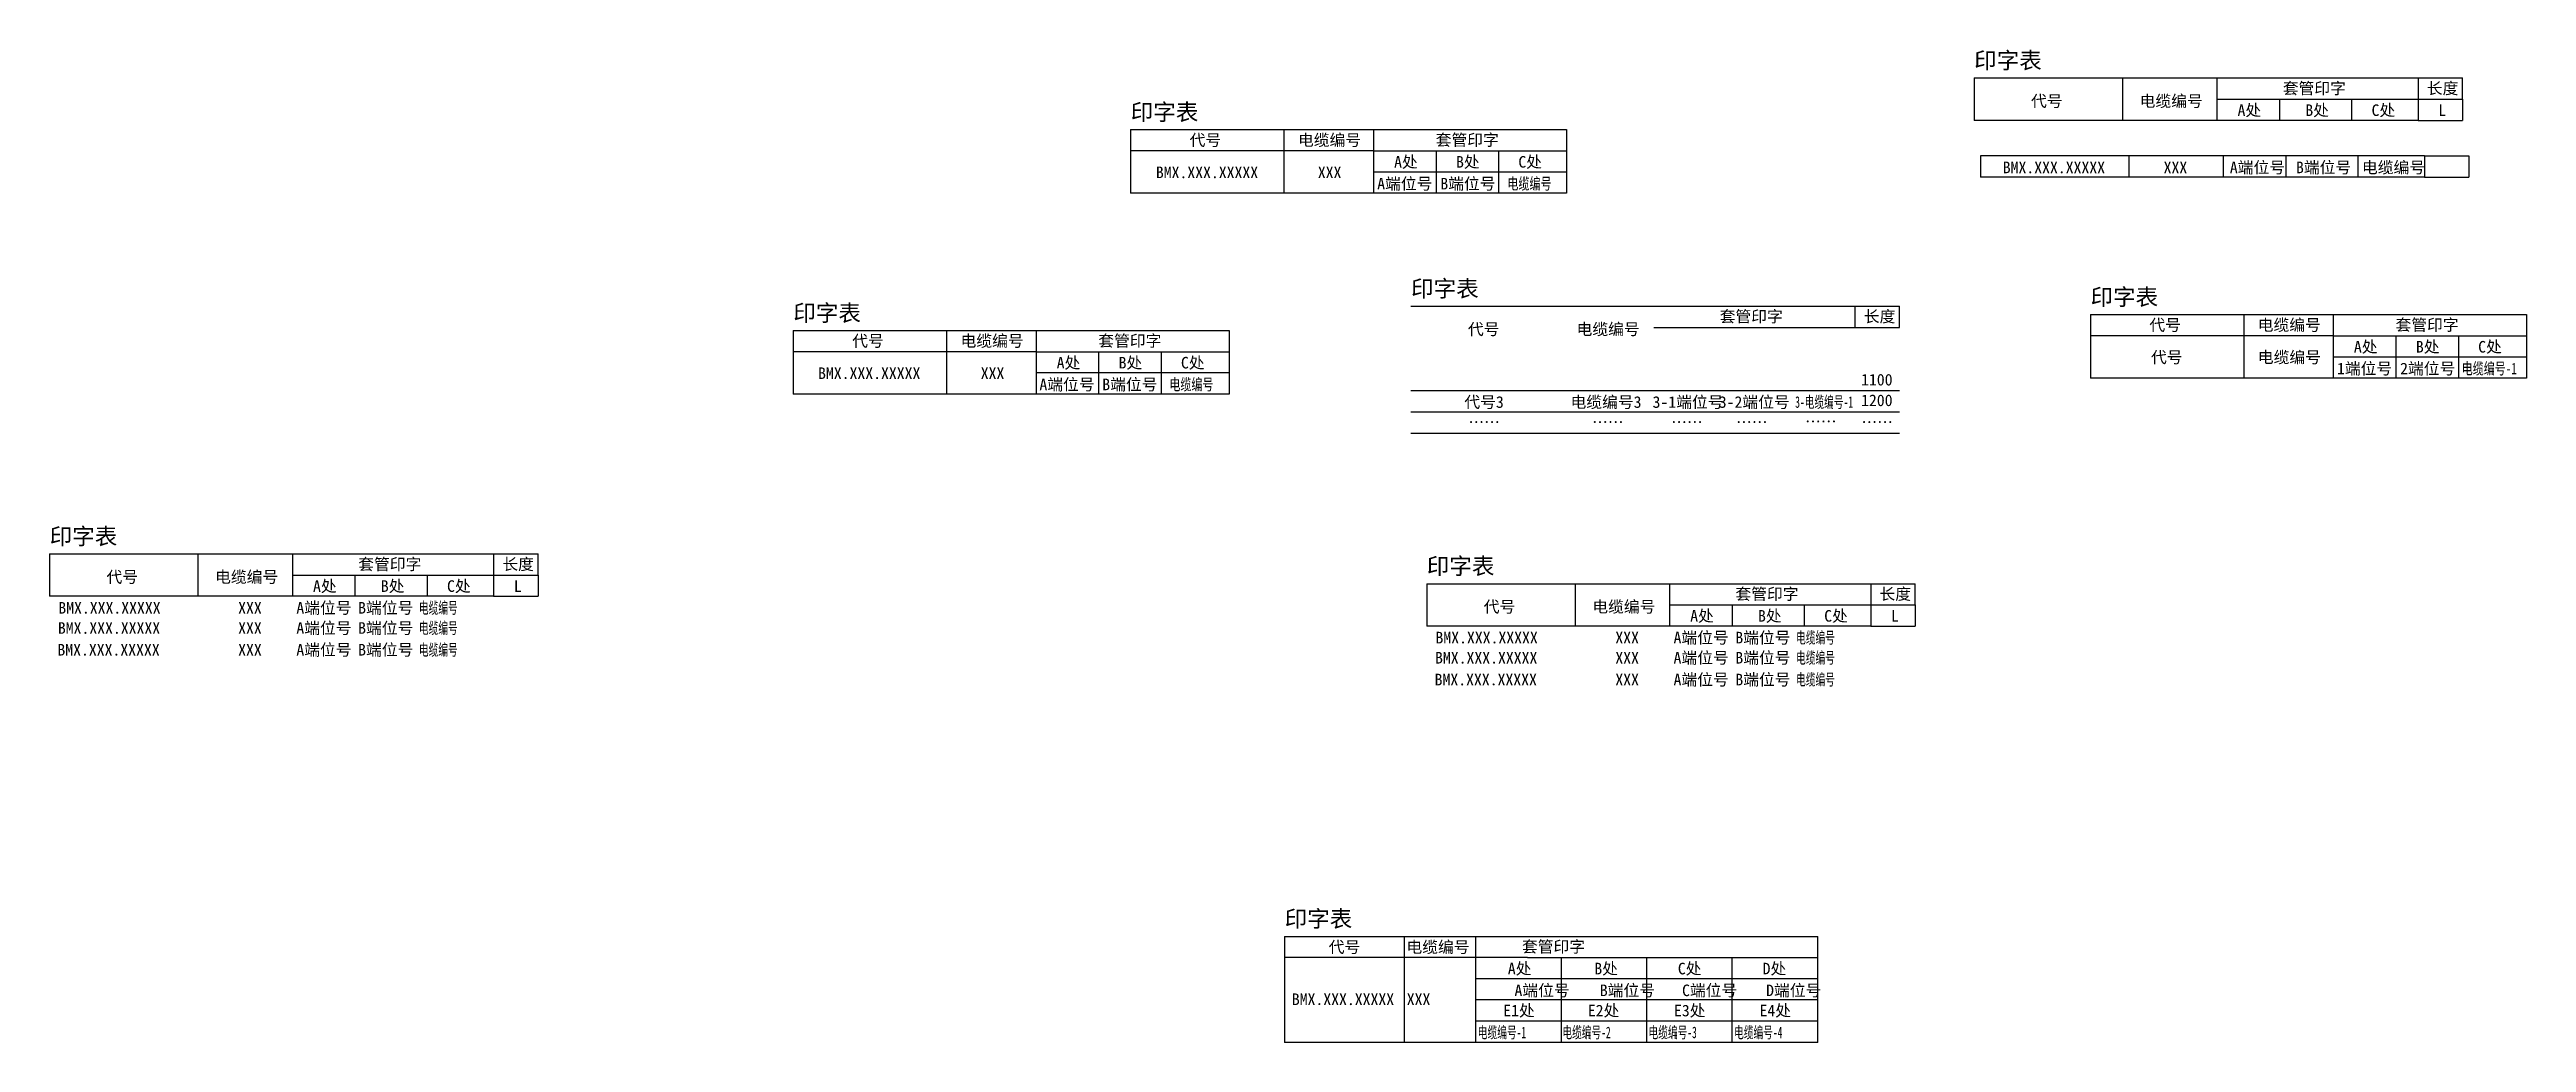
# Model space of a CAD drawing. Header units: inches. Extents: x -3640 to 3889, y -2291 to 954.
# Drawn here: x 1631 to 2380, y -1298 to -997 of the extents above; entities that cross this region are included whole.
import ezdxf
from ezdxf.enums import TextEntityAlignment as Align

# ---------------------------------------------------------------- set-up
doc = ezdxf.new("R2010")
doc.units = ezdxf.units.IN
doc.header["$MEASUREMENT"] = 0
doc.styles.add('样式 1', font='')
doc.styles.get('样式 1').set_extended_font_data('SimSun')

msp = doc.modelspace()

# ---------------------------------------------------------------- texts
at = {"style": '样式 1'}
for s, height, p in [('印字表', 5, (2042.59, -1072.19)), ('印字表', 5, (2248.17, -1074.74)), ('套管印字', 3.5, (2135.97, -1079.88)), ('长度', 3.5, (2179.56, -1079.88)), ('代号', 3.5, (2265.98, -1082.46)), ('电缆编号', 3.5, (2298.76, -1082.46)), ('套管印字', 3.5, (2340.45, -1082.43)), ('代号', 3.5, (2059.8, -1083.74)), ('电缆编号', 3.5, (2092.66, -1083.74)), ('A处', 3.5, (2327.85, -1089.06)), ('B处', 3.5, (2346.6, -1089.06)), ('C处', 3.5, (2365.45, -1089.06)), ('1100', 3.5, (2178.75, -1099.02)), ('1200', 3.5, (2178.75, -1105.26))]:
    msp.add_text(s, height=height, dxfattribs=at).set_placement(p)
at = {"color": 1, "style": '样式 1'}
for p in [(2059.94, -1111.89), (2097.37, -1111.89), (2121.3, -1111.89), (2140.93, -1111.89), (2161.81, -1111.71), (2178.86, -1111.89)]:
    msp.add_text('……', height=3.5, dxfattribs=at).set_placement(p)
for tag, text, p in [('代号', 'BMX.XXX.XXXXX', (2271.24, -1092.23)), ('电缆编号', 'XXX', (2308.34, -1092.23)), ('1端位号', 'A端位号', (2331.09, -1095.64)), ('2端位号', 'B端位号', (2350.19, -1095.64)), ('代号3', 'BMX.XXX.XXXXX', (2064.68, -1105.78)), ('电缆编号3', 'XXX', (2101.57, -1105.78)), ('3-1端位号', 'A端位号', (2126.39, -1105.78)), ('3-2端位号', 'B端位号', (2146.41, -1105.78))]:
    msp.add_attdef(tag, text=text, height=3.5, dxfattribs=at).set_placement(p, align=Align.CENTER)
for tag, width, p in [('电缆编号-1', 0.7, (2368.81, -1095.64)), ('3-电缆编号-1', 0.6, (2167.56, -1105.78))]:
    msp.add_attdef(tag, text='电缆编号', height=3.5, dxfattribs=dict(at, width=width)).set_placement(p, align=Align.CENTER)

# ---------------------------------------------------------------- blocks, each defined once
blk = doc.blocks.new('低频单根-印字表-连号')
for p, q in [((0, 0), (134.34, 0)), ((0, 0), (0, -12.84)), ((44.98, -12.84), (44.98, 0)), ((73.49, 0), (73.49, -12.84)), ((134.34, 0), (134.34, -6.42)), ((147.8, -6.42), (147.8, 0)), ((73.49, -6.42), (134.34, -6.42)), ((92.42, -6.42), (92.42, -12.84)), ((114.22, -6.42), (114.22, -12.84)), ((134.34, -6.42), (134.34, -12.84)), ((134.34, -12.84), (0, -12.84))]:
    blk.add_line(p, q)
at = {"lineweight": 25}
for p, q in [((134.34, 0), (147.8, 0)), ((134.34, -6.42), (147.8, -6.42)), ((147.8, -6.42), (147.8, -12.84)), ((134.34, -12.84), (147.8, -12.84))]:
    blk.add_line(p, q, dxfattribs=at)
at = {"style": '样式 1'}
for s, height, p in [('印字表', 5, (0.03, 2.83)), ('代号', 3.5, (17.24, -8.72)), ('电缆编号', 3.5, (50.1, -8.72)), ('A处', 3.5, (79.72, -11.49)), ('套管印字', 3.5, (93.41, -4.86)), ('B处', 3.5, (100.23, -11.49)), ('C处', 3.5, (120.27, -11.49)), ('长度', 3.5, (136.99, -4.86)), ('L', 3.5, (140.48, -11.49))]:
    blk.add_text(s, height=height, dxfattribs=at).set_placement(p)
blk = doc.blocks.new('低频单根-印字表')
for p, q in [((0, 0), (131.93, 0)), ((0, 0), (0, -19.25)), ((46.51, -19.25), (46.51, 0)), ((73.49, 0), (73.49, -19.25)), ((131.93, 0), (131.93, -6.42)), ((73.49, -6.42), (131.93, -6.42)), ((92.42, -6.42), (92.42, -19.25)), ((111.36, -6.42), (111.36, -19.25)), ((131.93, -6.42), (131.93, -12.84)), ((131.93, -12.84), (73.49, -12.84)), ((131.93, -12.84), (131.93, -19.25)), ((54.55, -19.25), (0, -19.25)), ((73.49, -19.25), (54.55, -19.25)), ((92.42, -19.25), (73.49, -19.25)), ((111.36, -19.25), (92.42, -19.25)), ((131.93, -19.25), (111.36, -19.25))]:
    blk.add_line(p, q)
at = {"lineweight": 25}
blk.add_line((73.49, -6.42), (0, -6.42), dxfattribs=at)
at = {"style": '样式 1'}
for s, height, p in [('印字表', 5, (0.03, 2.83)), ('代号', 3.5, (17.85, -4.89)), ('电缆编号', 3.5, (50.63, -4.89)), ('A处', 3.5, (79.72, -11.49)), ('套管印字', 3.5, (92.31, -4.86)), ('B处', 3.5, (98.46, -11.49)), ('C处', 3.5, (117.32, -11.49))]:
    blk.add_text(s, height=height, dxfattribs=at).set_placement(p)
at = {"color": 1, "style": '样式 1'}
for tag, p in [('代号', (23, -14.66)), ('电缆编号', (60.31, -14.66)), ('1端位号', (82.85, -18.07)), ('2端位号', (101.86, -18.07))]:
    blk.add_attdef(tag, text='', height=3.5, dxfattribs=at).set_placement(p, align=Align.CENTER)
at = {"color": 1, "style": '样式 1', "width": 0.7}
blk.add_attdef('电缆编号-1', text='', height=3.5, dxfattribs=at).set_placement((120.48, -18.07), align=Align.CENTER)
blk = doc.blocks.new('低频一分三-印字表')
for p, q in [((0, 0), (161.39, 0)), ((0, 0), (0, -32.09)), ((36.26, -32.09), (36.26, 0)), ((57.8, 0), (57.8, -32.09)), ((73.49, -6.42), (161.39, -6.42)), ((83.7, -6.42), (83.7, -32.09)), ((161.39, -12.84), (57.8, -12.84)), ((161.39, -19.25), (57.8, -19.25)), ((161.39, -25.67), (57.8, -25.67)), ((161.39, -32.09), (0, -32.09))]:
    blk.add_line(p, q)
at = {"lineweight": 25}
for p, q in [((161.39, -32.09), (161.39, 0)), ((73.49, -6.42), (0, -6.42)), ((109.59, -32.09), (109.59, -6.42)), ((135.49, -32.09), (135.49, -6.42))]:
    blk.add_line(p, q, dxfattribs=at)
at = {"style": '样式 1'}
for s, height, p in [('印字表', 5, (0.03, 2.83)), ('代号', 3.5, (13.37, -4.97)), ('电缆编号', 3.5, (36.89, -4.97)), ('A处', 3.5, (67.56, -11.49)), ('套管印字', 3.5, (71.83, -4.86)), ('B处', 3.5, (93.73, -11.49)), ('C处', 3.5, (119, -11.49)), ('D处', 3.5, (144.65, -11.49)), ('E1处', 3.5, (66.18, -24.19)), ('E2处', 3.5, (91.77, -24.19)), ('E3处', 3.5, (117.83, -24.19)), ('E4处', 3.5, (143.72, -24.19))]:
    blk.add_text(s, height=height, dxfattribs=at).set_placement(p)
at = {"color": 1, "style": '样式 1'}
for tag, p in [('1端位号', (70.53, -18.07)), ('2端位号', (97.66, -18.07)), ('3端位号', (122.76, -18.07)), ('4端位号', (147.76, -18.07)), ('代号', (18.6, -20.77)), ('电缆编号', (47.28, -20.77))]:
    blk.add_attdef(tag, text='', height=3.5, dxfattribs=at).set_placement(p, align=Align.CENTER)
at = {"color": 1, "style": '样式 1', "width": 0.7}
for tag, p in [('电缆编号-1', (71.04, -30.79)), ('电缆编号-2', (97.12, -30.79)), ('电缆编号-3', (122.66, -30.79)), ('电缆编号-4', (148.2, -30.79))]:
    blk.add_attdef(tag, text='', height=3.5, dxfattribs=at).set_placement(p, align=Align.CENTER)
blk = doc.blocks.new('射频单根-印字表')
for p, q in [((0, 0), (131.93, 0)), ((0, 0), (0, -19.25)), ((46.51, -19.25), (46.51, 0)), ((73.49, 0), (73.49, -19.25)), ((131.93, 0), (131.93, -6.42)), ((73.49, -6.42), (131.93, -6.42)), ((92.42, -6.42), (92.42, -19.25)), ((111.36, -6.42), (111.36, -19.25)), ((131.93, -6.42), (131.93, -12.84)), ((131.93, -12.84), (73.49, -12.84)), ((131.93, -12.84), (131.93, -19.25)), ((54.55, -19.25), (0, -19.25)), ((73.49, -19.25), (54.55, -19.25)), ((92.42, -19.25), (73.49, -19.25)), ((111.36, -19.25), (92.42, -19.25)), ((131.93, -19.25), (111.36, -19.25))]:
    blk.add_line(p, q)
at = {"lineweight": 25}
blk.add_line((73.49, -6.42), (0, -6.42), dxfattribs=at)
at = {"style": '样式 1'}
for s, height, p in [('印字表', 5, (0.03, 2.83)), ('代号', 3.5, (17.85, -4.89)), ('电缆编号', 3.5, (50.63, -4.89)), ('A处', 3.5, (79.72, -11.49)), ('套管印字', 3.5, (92.31, -4.86)), ('B处', 3.5, (98.46, -11.49)), ('C处', 3.5, (117.32, -11.49))]:
    blk.add_text(s, height=height, dxfattribs=at).set_placement(p)
at = {"color": 1, "style": '样式 1'}
for tag, p in [('代号', (23.1, -14.66)), ('电缆编号', (60.2, -14.66)), ('1端位号', (82.95, -18.07)), ('2端位号', (102.06, -18.07)), ('电缆编号-1', (120.68, -18.07))]:
    blk.add_attdef(tag, text='', height=3.5, dxfattribs=at).set_placement(p, align=Align.CENTER)
blk = doc.blocks.new('低频单根-印字表(单元)-连号')
for p, q in [((134.34, 0), (0, 0)), ((0, 0), (0, -6.42)), ((44.98, -6.42), (44.98, 0)), ((73.49, 0), (73.49, -6.42)), ((92.42, 0), (92.42, -6.42)), ((114.22, 0), (114.22, -6.42)), ((134.34, 0), (134.34, -6.42)), ((134.34, -6.42), (0, -6.42))]:
    blk.add_line(p, q)
at = {"lineweight": 25}
for p, q in [((134.34, 0), (147.8, 0)), ((147.8, 0), (147.8, -6.42)), ((134.34, -6.42), (147.8, -6.42))]:
    blk.add_line(p, q, dxfattribs=at)
at = {"color": 1, "style": '样式 1'}
for tag, p in [('代号', (22.25, -5.24)), ('电缆编号', (59.01, -5.24)), ('1端位号', (83.83, -5.24)), ('2端位号', (103.84, -5.24)), ('电缆编号-1', (125, -5.24))]:
    blk.add_attdef(tag, text='', height=3.5, dxfattribs=at).set_placement(p, align=Align.CENTER)

# ---------------------------------------------------------------- linework, layer by layer
for p, q in [((2042.56, -1075.02), (2176.9, -1075.02)), ((2176.9, -1075.02), (2176.9, -1081.44)), ((2190.36, -1081.44), (2190.36, -1075.02)), ((2248.13, -1077.57), (2380.07, -1077.57)), ((2248.13, -1077.57), (2248.13, -1096.82)), ((2294.64, -1096.82), (2294.64, -1077.57)), ((2321.62, -1077.57), (2321.62, -1096.82)), ((2380.07, -1077.57), (2380.07, -1083.99)), ((2116.05, -1081.44), (2176.9, -1081.44)), ((2321.62, -1083.99), (2380.07, -1083.99)), ((2340.56, -1083.99), (2340.56, -1096.82)), ((2359.49, -1083.99), (2359.49, -1096.82)), ((2380.07, -1083.99), (2380.07, -1090.41)), ((2380.07, -1090.41), (2321.62, -1090.41)), ((2380.07, -1090.41), (2380.07, -1096.82)), ((2302.68, -1096.82), (2248.13, -1096.82)), ((2321.62, -1096.82), (2302.68, -1096.82)), ((2340.56, -1096.82), (2321.62, -1096.82)), ((2359.49, -1096.82), (2340.56, -1096.82)), ((2380.07, -1096.82), (2359.49, -1096.82))]:
    msp.add_line(p, q)
at = {"lineweight": 25}
for p, q in [((2176.9, -1075.02), (2190.36, -1075.02)), ((2176.9, -1081.44), (2190.36, -1081.44)), ((2321.62, -1083.99), (2248.13, -1083.99)), ((2190.36, -1100.69), (2042.56, -1100.69)), ((2190.36, -1107.11), (2042.56, -1107.11)), ((2190.36, -1113.53), (2042.56, -1113.53))]:
    msp.add_line(p, q, dxfattribs=at)

# ---------------------------------------------------------------- block references
msp.add_blockref('低频单根-印字表-连号', (2212.93, -1006))
ref = msp.add_blockref('射频单根-印字表', (1957.73, -1021.63))
ref.add_attrib('代号', 'BMX.XXX.XXXXX', dxfattribs={"color": 1, "height": 3.5, "style": '样式 1'}).set_placement((1980.84, -1036.3), align=Align.CENTER)
ref.add_attrib('电缆编号', 'XXX', dxfattribs={"color": 1, "height": 3.5, "style": '样式 1'}).set_placement((2017.94, -1036.3), align=Align.CENTER)
ref.add_attrib('1端位号', 'A端位号', dxfattribs={"color": 1, "height": 3.5, "style": '样式 1'}).set_placement((2040.69, -1039.71), align=Align.CENTER)
ref.add_attrib('2端位号', 'B端位号', dxfattribs={"color": 1, "height": 3.5, "style": '样式 1'}).set_placement((2059.79, -1039.71), align=Align.CENTER)
ref.add_attrib('电缆编号-1', '电缆编号', dxfattribs={"color": 1, "height": 3.5, "style": '样式 1', "width": 0.7}).set_placement((2078.41, -1039.71), align=Align.CENTER)
for name, p, values in [('低频单根-印字表(单元)-连号', (2214.84, -1029.57), {'代号': 'BMX.XXX.XXXXX', '电缆编号': 'XXX', '1端位号': 'A端位号', '2端位号': 'B端位号', '电缆编号-1': '电缆编号'}), ('低频单根-印字表', (1855.64, -1082.39), {'电缆编号-1': '电缆编号', '2端位号': 'B端位号', '1端位号': 'A端位号', '电缆编号': 'XXX', '代号': 'BMX.XXX.XXXXX'})]:
    msp.add_blockref(name, p).add_auto_attribs(values)
ref = msp.add_blockref('低频单根-印字表-连号', (1630.63, -1149.97))
ref.add_attrib('3-电缆编号-1', '电缆编号', (1742.38, -1180.73), dxfattribs={"color": 1, "height": 3.5, "style": '样式 1', "width": 0.6})
ref.add_attrib('2-电缆编号-1', '电缆编号', (1742.38, -1174.14), dxfattribs={"color": 1, "height": 3.5, "style": '样式 1', "width": 0.6})
ref.add_attrib('1-电缆编号-1', '电缆编号', (1742.38, -1168.04), dxfattribs={"color": 1, "height": 3.5, "style": '样式 1', "width": 0.6})
ref.add_attrib('3-2端位号', 'B端位号', (1724, -1180.73), dxfattribs={"color": 1, "height": 3.5, "style": '样式 1'})
ref.add_attrib('2-2端位号', 'B端位号', (1724, -1174.14), dxfattribs={"color": 1, "height": 3.5, "style": '样式 1'})
ref.add_attrib('1-2端位号', 'B端位号', (1724, -1168.04), dxfattribs={"color": 1, "height": 3.5, "style": '样式 1'})
ref.add_attrib('3-1端位号', 'A端位号', (1705.31, -1180.73), dxfattribs={"color": 1, "height": 3.5, "style": '样式 1'})
ref.add_attrib('2-1端位号', 'A端位号', (1705.31, -1174.14), dxfattribs={"color": 1, "height": 3.5, "style": '样式 1'})
ref.add_attrib('1-1端位号', 'A端位号', (1705.31, -1168.04), dxfattribs={"color": 1, "height": 3.5, "style": '样式 1'})
ref.add_attrib('电缆编号3', 'XXX', (1687.7, -1180.73), dxfattribs={"color": 1, "height": 3.5, "style": '样式 1'})
ref.add_attrib('电缆编号2', 'XXX', (1687.7, -1174.14), dxfattribs={"color": 1, "height": 3.5, "style": '样式 1'})
ref.add_attrib('电缆编号1', 'XXX', (1687.7, -1168.04), dxfattribs={"color": 1, "height": 3.5, "style": '样式 1'})
ref.add_attrib('代号3', 'BMX.XXX.XXXXX', (1633.01, -1180.73), dxfattribs={"color": 1, "height": 3.5, "style": '样式 1'})
ref.add_attrib('代号2', 'BMX.XXX.XXXXX', (1633.15, -1174.14), dxfattribs={"color": 1, "height": 3.5, "style": '样式 1'})
ref.add_attrib('代号1', 'BMX.XXX.XXXXX', (1633.28, -1168.04), dxfattribs={"color": 1, "height": 3.5, "style": '样式 1'})
ref = msp.add_blockref('低频单根-印字表-连号', (2047.32, -1158.98))
ref.add_attrib('3-电缆编号-1', '电缆编号', (2159.07, -1189.74), dxfattribs={"color": 1, "height": 3.5, "style": '样式 1', "width": 0.6})
ref.add_attrib('2-电缆编号-1', '电缆编号', (2159.07, -1183.15), dxfattribs={"color": 1, "height": 3.5, "style": '样式 1', "width": 0.6})
ref.add_attrib('1-电缆编号-1', '电缆编号', (2159.07, -1177.05), dxfattribs={"color": 1, "height": 3.5, "style": '样式 1', "width": 0.6})
ref.add_attrib('3-2端位号', 'B端位号', (2140.7, -1189.74), dxfattribs={"color": 1, "height": 3.5, "style": '样式 1'})
ref.add_attrib('2-2端位号', 'B端位号', (2140.7, -1183.15), dxfattribs={"color": 1, "height": 3.5, "style": '样式 1'})
ref.add_attrib('1-2端位号', 'B端位号', (2140.7, -1177.05), dxfattribs={"color": 1, "height": 3.5, "style": '样式 1'})
ref.add_attrib('3-1端位号', 'A端位号', (2122, -1189.74), dxfattribs={"color": 1, "height": 3.5, "style": '样式 1'})
ref.add_attrib('2-1端位号', 'A端位号', (2122, -1183.15), dxfattribs={"color": 1, "height": 3.5, "style": '样式 1'})
ref.add_attrib('1-1端位号', 'A端位号', (2122, -1177.05), dxfattribs={"color": 1, "height": 3.5, "style": '样式 1'})
ref.add_attrib('电缆编号3', 'XXX', (2104.39, -1189.74), dxfattribs={"color": 1, "height": 3.5, "style": '样式 1'})
ref.add_attrib('电缆编号2', 'XXX', (2104.39, -1183.15), dxfattribs={"color": 1, "height": 3.5, "style": '样式 1'})
ref.add_attrib('电缆编号1', 'XXX', (2104.39, -1177.05), dxfattribs={"color": 1, "height": 3.5, "style": '样式 1'})
ref.add_attrib('代号3', 'BMX.XXX.XXXXX', (2049.71, -1189.74), dxfattribs={"color": 1, "height": 3.5, "style": '样式 1'})
ref.add_attrib('代号2', 'BMX.XXX.XXXXX', (2049.84, -1183.15), dxfattribs={"color": 1, "height": 3.5, "style": '样式 1'})
ref.add_attrib('代号1', 'BMX.XXX.XXXXX', (2049.97, -1177.05), dxfattribs={"color": 1, "height": 3.5, "style": '样式 1'})
ref = msp.add_blockref('低频一分三-印字表', (2004.3, -1265.68))
ref.add_attrib('电缆编号-4', '电缆编号-4', (2140.31, -1296.48), dxfattribs={"color": 1, "height": 3.5, "style": '样式 1', "width": 0.6})
ref.add_attrib('电缆编号-3', '电缆编号-3', (2114.41, -1296.48), dxfattribs={"color": 1, "height": 3.5, "style": '样式 1', "width": 0.6})
ref.add_attrib('电缆编号-2', '电缆编号-2', (2088.36, -1296.48), dxfattribs={"color": 1, "height": 3.5, "style": '样式 1', "width": 0.6})
ref.add_attrib('电缆编号-1', '电缆编号-1', (2062.77, -1296.48), dxfattribs={"color": 1, "height": 3.5, "style": '样式 1', "width": 0.6})
ref.add_attrib('4端位号', 'D端位号', (2150.02, -1283.76), dxfattribs={"color": 1, "height": 3.5, "style": '样式 1'})
ref.add_attrib('3端位号', 'C端位号', (2124.58, -1283.76), dxfattribs={"color": 1, "height": 3.5, "style": '样式 1'})
ref.add_attrib('2端位号', 'B端位号', (2099.7, -1283.76), dxfattribs={"color": 1, "height": 3.5, "style": '样式 1'})
ref.add_attrib('1端位号', 'A端位号', (2073.87, -1283.76), dxfattribs={"color": 1, "height": 3.5, "style": '样式 1'})
ref.add_attrib('电缆编号', 'XXX', (2041.28, -1286.45), dxfattribs={"color": 1, "height": 3.5, "style": '样式 1'})
ref.add_attrib('代号', 'BMX.XXX.XXXXX', (2006.51, -1286.45), dxfattribs={"color": 1, "height": 3.5, "style": '样式 1'})

msp.set_redraw_order([(e.dxf.handle, doc.entitydb.next_handle()) for e in msp.query("TEXT MTEXT ATTDEF DIMENSION ARC_DIMENSION")])  # texts and dimensions are drawn at this point

doc.saveas('drawing.dxf')
